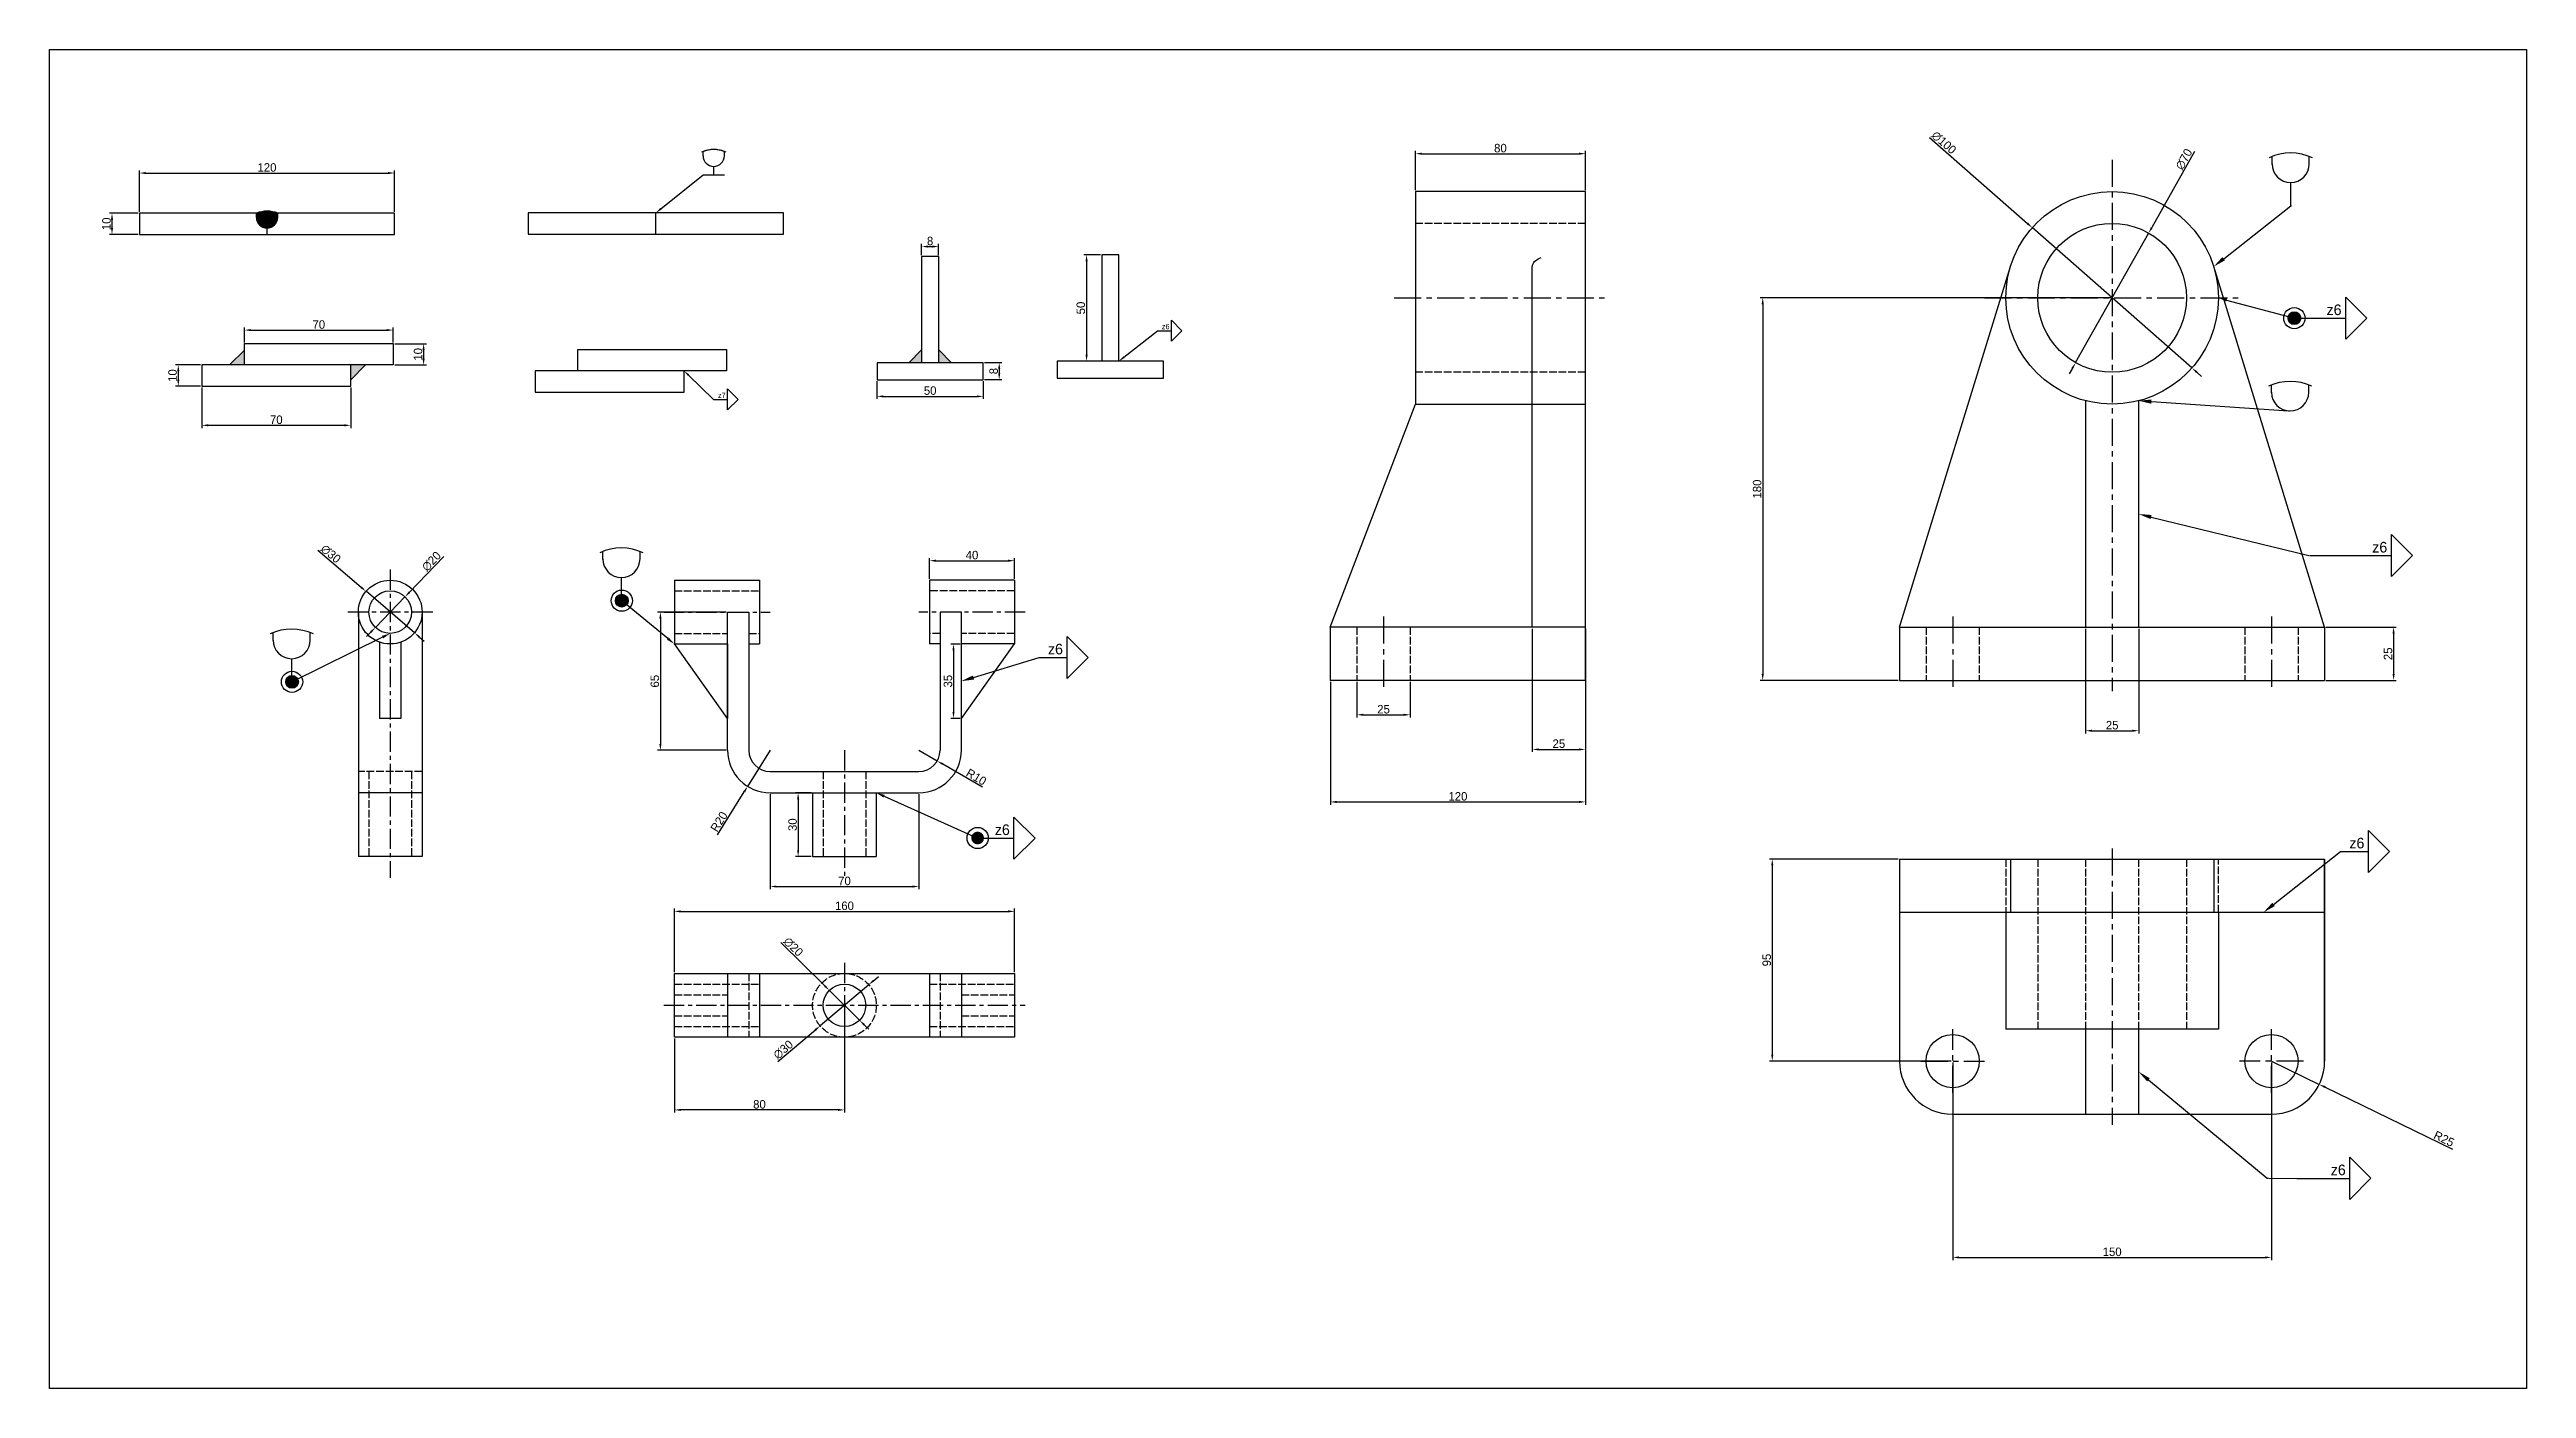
# Model space of a CAD drawing. Header units: millimetres. Extents: x 632 to 3908, y 549 to 1179.
# Drawn here: x 1619 to 2784, y 549 to 1179 of the extents above; entities that cross this region are included whole.
import ezdxf
from ezdxf import colors
from ezdxf.entities.mleader import LeaderData, LeaderLine
from ezdxf.math import Vec2, Vec3

# ---------------------------------------------------------------- set-up
doc = ezdxf.new("R2010")
doc.units = ezdxf.units.MM
doc.linetypes.add('ACAD_ISO02W100', pattern=[15, 12, -3])
doc.linetypes.add('CENTER', pattern=[50.8, 31.75, -6.35, 6.35, -6.35])
doc.dimstyles.new('ISO-25', dxfattribs={"dimtxt": 4, "dimasz": 3, "dimexe": 1.25, "dimexo": 0.625, "dimtad": 1, "dimtxsty": 'Standard', "dimcen": 2.5, "dimclrd": 3, "dimclre": 3, "dimclrt": 3, "dimadec": 0, "dimazin": 0, "dimtfac": 1, "dimtmove": 0, "dimatfit": 3, "dimfxl": 1, "dimarcsym": 0})

msp = doc.modelspace()

# ---------------------------------------------------------------- texts
at = {"attachment_point": 1}
for s, insert, char_height in [('z6', (2142.28, 1050.013), 2.5), ('z6', (2690.257, 1059.162), 5), ('z7', (1933.491, 1017.684), 2.5), ('z6', (2711.749, 947.446), 5), ('z6', (2088.721, 899.51), 5), ('z6', (2063.735, 814.522), 5), ('z6', (2700.999, 808.245), 5), ('z6', (2692.24, 654.466), 5)]:
    msp.add_mtext_dynamic_manual_height_columns(s, width=4.08458, gutter_width=12.5, heights=[0], dxfattribs=dict(at, insert=insert, char_height=char_height))

# ---------------------------------------------------------------- blocks, each defined once
blk = doc.blocks.new('*D63')
at = {"color": 3, "lineweight": -2, "transparency": 16777216}
for p, q in [((1745.3, 943.5), (1765.6, 926.1)), ((1790.7, 904.7), (1767.9, 924.2)), ((1793, 902.7), (1795.3, 900.8))]:
    blk.add_line(p, q, dxfattribs=at)
at = {"color": 3, "transparency": 16777216}
for points in [[(1765.9, 926.5), (1765.3, 925.7), (1767.9, 924.2)], [(1793.3, 903.1), (1792.7, 902.3), (1790.7, 904.7)]]:
    blk.add_solid(points, dxfattribs=at)
at = {"layer": 'Defpoints', "color": 0, "transparency": 16777216}
for p in [(1767.9, 924.2), (1790.7, 904.7)]:
    blk.add_point(p, dxfattribs=at)
at = {"color": 3, "transparency": 16777216, "insert": (1751.3, 941.8), "char_height": 4, "attachment_point": 5, "rotation": 319.4557}
blk.add_mtext('∅30', dxfattribs=at)
blk = doc.blocks.new('*D64')
at = {"color": 3, "lineweight": -2, "transparency": 16777216}
for p, q in [((1804.5, 940.5), (1788.3, 923.8)), ((1772.3, 907.2), (1786.2, 921.6)), ((1770.3, 905.1), (1768.2, 902.9))]:
    blk.add_line(p, q, dxfattribs=at)
at = {"color": 3, "transparency": 16777216}
for points in [[(1788, 924.1), (1788.7, 923.4), (1786.2, 921.6)], [(1769.9, 905.4), (1770.6, 904.7), (1772.3, 907.2)]]:
    blk.add_solid(points, dxfattribs=at)
at = {"layer": 'Defpoints', "color": 0, "transparency": 16777216}
for p in [(1786.2, 921.6), (1772.3, 907.2)]:
    blk.add_point(p, dxfattribs=at)
at = {"color": 3, "transparency": 16777216, "insert": (1798.7, 938.3), "char_height": 4, "attachment_point": 5, "rotation": 45.9638}
blk.add_mtext('∅20', dxfattribs=at)
blk = doc.blocks.new('*D66')
at = {"color": 3, "lineweight": -2, "transparency": 16777216}
for p, q in [((2033, 930), (2033, 939.8)), ((2036, 938.6), (2070, 938.6)), ((2073, 930), (2073, 939.8))]:
    blk.add_line(p, q, dxfattribs=at)
at = {"color": 3, "transparency": 16777216}
for points in [[(2036, 939.1), (2036, 938.1), (2033, 938.6)], [(2070, 939.1), (2070, 938.1), (2073, 938.6)]]:
    blk.add_solid(points, dxfattribs=at)
at = {"layer": 'Defpoints', "color": 0, "transparency": 16777216}
for p in [(2073, 938.6), (2033, 929.4), (2073, 929.4)]:
    blk.add_point(p, dxfattribs=at)
at = {"color": 3, "transparency": 16777216, "insert": (2053, 941.2), "char_height": 4, "attachment_point": 5}
blk.add_mtext('40', dxfattribs=at)
blk = doc.blocks.new('*D69')
at = {"color": 3, "lineweight": -2, "transparency": 16777216}
for p, q in [((2047.4, 899.4), (2043, 899.4)), ((2044.3, 896.4), (2044.3, 867.4)), ((2047.4, 864.4), (2043, 864.4))]:
    blk.add_line(p, q, dxfattribs=at)
at = {"color": 3, "transparency": 16777216}
for points in [[(2043.8, 896.4), (2044.8, 896.4), (2044.3, 899.4)], [(2043.8, 867.4), (2044.8, 867.4), (2044.3, 864.4)]]:
    blk.add_solid(points, dxfattribs=at)
at = {"layer": 'Defpoints', "color": 0, "transparency": 16777216}
for p in [(2048, 899.4), (2044.3, 864.4), (2048, 864.4)]:
    blk.add_point(p, dxfattribs=at)
at = {"color": 3, "transparency": 16777216, "insert": (2041.7, 881.9), "char_height": 4, "attachment_point": 5, "rotation": 90}
blk.add_mtext('35', dxfattribs=at)
blk = doc.blocks.new('*D72')
at = {"color": 3, "lineweight": -2, "transparency": 16777216}
for p, q in [((1963.1, 759), (1983.7, 738.6)), ((2000.1, 722.4), (1985.9, 736.4)), ((2002.2, 720.3), (2004.4, 718.2))]:
    blk.add_line(p, q, dxfattribs=at)
at = {"color": 3, "transparency": 16777216}
for points in [[(1984.1, 738.9), (1983.4, 738.2), (1985.9, 736.4)], [(2002.6, 720.6), (2001.9, 719.9), (2000.1, 722.4)]]:
    blk.add_solid(points, dxfattribs=at)
at = {"layer": 'Defpoints', "color": 0, "transparency": 16777216}
for p in [(1985.9, 736.4), (2000.1, 722.4)]:
    blk.add_point(p, dxfattribs=at)
at = {"color": 3, "transparency": 16777216, "insert": (1968.9, 756.9), "char_height": 4, "attachment_point": 5, "rotation": 315.3283}
blk.add_mtext('∅20', dxfattribs=at)
blk = doc.blocks.new('*D75')
at = {"color": 3, "lineweight": -2, "transparency": 16777216}
for p, q in [((2261.6, 1112.9), (2261.6, 1131.4)), ((2341.6, 1112.9), (2341.6, 1131.4)), ((2264.6, 1130.1), (2338.6, 1130.1))]:
    blk.add_line(p, q, dxfattribs=at)
at = {"color": 3, "transparency": 16777216}
for points in [[(2264.6, 1130.6), (2264.6, 1129.6), (2261.6, 1130.1)], [(2338.6, 1130.6), (2338.6, 1129.6), (2341.6, 1130.1)]]:
    blk.add_solid(points, dxfattribs=at)
at = {"layer": 'Defpoints', "color": 0, "transparency": 16777216}
for p in [(2341.6, 1130.1), (2261.6, 1112.3), (2341.6, 1112.3)]:
    blk.add_point(p, dxfattribs=at)
at = {"color": 3, "transparency": 16777216, "insert": (2301.6, 1132.7), "char_height": 4, "attachment_point": 5}
blk.add_mtext('80', dxfattribs=at)
blk = doc.blocks.new('*D77')
at = {"color": 3, "lineweight": -2, "transparency": 16777216}
for p, q in [((2503.4, 1137.7), (2549.5, 1097.2)), ((2626.9, 1029.3), (2551.8, 1095.3)), ((2629.2, 1027.3), (2631.5, 1025.3))]:
    blk.add_line(p, q, dxfattribs=at)
at = {"color": 3, "transparency": 16777216}
for points in [[(2549.9, 1097.6), (2549.2, 1096.9), (2551.8, 1095.3)], [(2629.5, 1027.7), (2628.9, 1026.9), (2626.9, 1029.3)]]:
    blk.add_solid(points, dxfattribs=at)
at = {"layer": 'Defpoints', "color": 0, "transparency": 16777216}
for p in [(2551.8, 1095.3), (2626.9, 1029.3)]:
    blk.add_point(p, dxfattribs=at)
at = {"color": 3, "transparency": 16777216, "insert": (2510.2, 1135.3), "char_height": 4, "attachment_point": 5, "rotation": 318.7234}
blk.add_mtext('∅100', dxfattribs=at)
blk = doc.blocks.new('*D78')
at = {"color": 3, "lineweight": -2, "transparency": 16777216}
for p, q in [((2628.2, 1131.1), (2608, 1095.4)), ((2572.2, 1031.8), (2606.6, 1092.8)), ((2570.7, 1029.2), (2569.2, 1026.6))]:
    blk.add_line(p, q, dxfattribs=at)
at = {"color": 3, "transparency": 16777216}
for points in [[(2607.6, 1095.6), (2608.5, 1095.1), (2606.6, 1092.8)], [(2570.3, 1029.4), (2571.1, 1028.9), (2572.2, 1031.8)]]:
    blk.add_solid(points, dxfattribs=at)
at = {"layer": 'Defpoints', "color": 0, "transparency": 16777216}
for p in [(2606.6, 1092.8), (2572.2, 1031.8)]:
    blk.add_point(p, dxfattribs=at)
at = {"color": 3, "transparency": 16777216, "insert": (2623.2, 1127.5), "char_height": 4, "attachment_point": 5, "rotation": 60.5605}
blk.add_mtext('∅70', dxfattribs=at)
blk = doc.blocks.new('*D82')
at = {"color": 3, "lineweight": -2, "transparency": 16777216}
for p, q in [((2576.9, 906.6), (2576.9, 857.3)), ((2601.9, 906.6), (2601.9, 857.3)), ((2579.9, 858.6), (2598.9, 858.6))]:
    blk.add_line(p, q, dxfattribs=at)
at = {"color": 3, "transparency": 16777216}
for points in [[(2579.9, 859.1), (2579.9, 858.1), (2576.9, 858.6)], [(2598.9, 859.1), (2598.9, 858.1), (2601.9, 858.6)]]:
    blk.add_solid(points, dxfattribs=at)
at = {"layer": 'Defpoints', "color": 0, "transparency": 16777216}
for p in [(2576.9, 907.3), (2601.9, 907.3), (2601.9, 858.6)]:
    blk.add_point(p, dxfattribs=at)
at = {"color": 3, "transparency": 16777216, "insert": (2589.4, 861.2), "char_height": 4, "attachment_point": 5}
blk.add_mtext('25', dxfattribs=at)
blk = doc.blocks.new('*D85')
at = {"color": 3, "lineweight": -2, "transparency": 16777216}
for p, q in [((1660.7, 1102.1), (1647.2, 1102.1)), ((1648.4, 1099.1), (1648.4, 1095.1)), ((1660.7, 1092.1), (1647.2, 1092.1))]:
    blk.add_line(p, q, dxfattribs=at)
at = {"color": 3, "transparency": 16777216}
for points in [[(1647.9, 1099.1), (1648.9, 1099.1), (1648.4, 1102.1)], [(1647.9, 1095.1), (1648.9, 1095.1), (1648.4, 1092.1)]]:
    blk.add_solid(points, dxfattribs=at)
at = {"layer": 'Defpoints', "color": 0, "transparency": 16777216}
for p in [(1661.3, 1102.1), (1648.4, 1092.1), (1661.3, 1092.1)]:
    blk.add_point(p, dxfattribs=at)
at = {"color": 3, "transparency": 16777216, "insert": (1645.8, 1097.1), "char_height": 4, "attachment_point": 5, "rotation": 90}
blk.add_mtext('10', dxfattribs=at)
blk = doc.blocks.new('*D87')
at = {"color": 3, "lineweight": -2, "transparency": 16777216}
for p, q in [((1690.1, 1030.7), (1678.3, 1030.7)), ((1679.6, 1027.7), (1679.6, 1023.7)), ((1690.1, 1020.7), (1678.3, 1020.7))]:
    blk.add_line(p, q, dxfattribs=at)
at = {"color": 3, "transparency": 16777216}
for points in [[(1679.1, 1027.7), (1680.1, 1027.7), (1679.6, 1030.7)], [(1679.1, 1023.7), (1680.1, 1023.7), (1679.6, 1020.7)]]:
    blk.add_solid(points, dxfattribs=at)
at = {"layer": 'Defpoints', "color": 0, "transparency": 16777216}
for p in [(1690.7, 1030.7), (1679.6, 1020.7), (1690.7, 1020.7)]:
    blk.add_point(p, dxfattribs=at)
at = {"color": 3, "transparency": 16777216, "insert": (1676.9, 1025.7), "char_height": 4, "attachment_point": 5, "rotation": 90}
blk.add_mtext('10', dxfattribs=at)
blk = doc.blocks.new('*D88')
at = {"color": 3, "lineweight": -2, "transparency": 16777216}
for p, q in [((1710.7, 1041.3), (1710.7, 1048.4)), ((1713.7, 1047.1), (1777.7, 1047.1)), ((1780.7, 1041.3), (1780.7, 1048.4))]:
    blk.add_line(p, q, dxfattribs=at)
at = {"color": 3, "transparency": 16777216}
for points in [[(1713.7, 1047.6), (1713.7, 1046.6), (1710.7, 1047.1)], [(1777.7, 1047.6), (1777.7, 1046.6), (1780.7, 1047.1)]]:
    blk.add_solid(points, dxfattribs=at)
at = {"layer": 'Defpoints', "color": 0, "transparency": 16777216}
for p in [(1710.7, 1040.7), (1780.7, 1047.1), (1780.7, 1040.7)]:
    blk.add_point(p, dxfattribs=at)
at = {"color": 3, "transparency": 16777216, "insert": (1745.7, 1049.7), "char_height": 4, "attachment_point": 5}
blk.add_mtext('70', dxfattribs=at)
blk = doc.blocks.new('*D89')
at = {"color": 3, "lineweight": -2, "transparency": 16777216}
for p, q in [((1781.4, 1040.7), (1796.3, 1040.7)), ((1795, 1037.7), (1795, 1033.7)), ((1781.4, 1030.7), (1796.3, 1030.7))]:
    blk.add_line(p, q, dxfattribs=at)
at = {"color": 3, "transparency": 16777216}
for points in [[(1794.5, 1037.7), (1795.5, 1037.7), (1795, 1040.7)], [(1794.5, 1033.7), (1795.5, 1033.7), (1795, 1030.7)]]:
    blk.add_solid(points, dxfattribs=at)
at = {"layer": 'Defpoints', "color": 0, "transparency": 16777216}
for p in [(1780.7, 1040.7), (1780.7, 1030.7), (1795, 1030.7)]:
    blk.add_point(p, dxfattribs=at)
at = {"color": 3, "transparency": 16777216, "insert": (1792.4, 1035.7), "char_height": 4, "attachment_point": 5, "rotation": 90}
blk.add_mtext('10', dxfattribs=at)
blk = doc.blocks.new('*D91')
at = {"color": 3, "lineweight": -2, "transparency": 16777216}
for p, q in [((2008.3, 1023.1), (2008.3, 1014.7)), ((2011.3, 1015.9), (2055.3, 1015.9)), ((2058.3, 1023.1), (2058.3, 1014.7))]:
    blk.add_line(p, q, dxfattribs=at)
at = {"color": 3, "transparency": 16777216}
for points in [[(2011.3, 1016.4), (2011.3, 1015.4), (2008.3, 1015.9)], [(2055.3, 1016.4), (2055.3, 1015.4), (2058.3, 1015.9)]]:
    blk.add_solid(points, dxfattribs=at)
at = {"layer": 'Defpoints', "color": 0, "transparency": 16777216}
for p in [(2008.3, 1023.8), (2058.3, 1023.8), (2058.3, 1015.9)]:
    blk.add_point(p, dxfattribs=at)
at = {"color": 3, "transparency": 16777216, "insert": (2033.3, 1018.6), "char_height": 4, "attachment_point": 5}
blk.add_mtext('50', dxfattribs=at)
blk = doc.blocks.new('*D92')
at = {"color": 3, "lineweight": -2, "transparency": 16777216}
for p, q in [((2029.3, 1082.4), (2029.3, 1087.7)), ((2032.3, 1086.4), (2034.3, 1086.4)), ((2037.3, 1082.4), (2037.3, 1087.7))]:
    blk.add_line(p, q, dxfattribs=at)
at = {"color": 3, "transparency": 16777216}
for points in [[(2032.3, 1086.9), (2032.3, 1085.9), (2029.3, 1086.4)], [(2034.3, 1086.9), (2034.3, 1085.9), (2037.3, 1086.4)]]:
    blk.add_solid(points, dxfattribs=at)
at = {"layer": 'Defpoints', "color": 0, "transparency": 16777216}
for p in [(2037.3, 1086.4), (2029.3, 1081.8), (2037.3, 1081.8)]:
    blk.add_point(p, dxfattribs=at)
at = {"color": 3, "transparency": 16777216, "insert": (2033.3, 1089), "char_height": 4, "attachment_point": 5}
blk.add_mtext('8', dxfattribs=at)
blk = doc.blocks.new('*D93')
at = {"color": 3, "lineweight": -2, "transparency": 16777216}
for p, q in [((2113.5, 1082.5), (2105.6, 1082.5)), ((2106.9, 1079.5), (2106.9, 1035.5)), ((2113.5, 1032.5), (2105.6, 1032.5))]:
    blk.add_line(p, q, dxfattribs=at)
at = {"color": 3, "transparency": 16777216}
for points in [[(2106.4, 1079.5), (2107.4, 1079.5), (2106.9, 1082.5)], [(2106.4, 1035.5), (2107.4, 1035.5), (2106.9, 1032.5)]]:
    blk.add_solid(points, dxfattribs=at)
at = {"layer": 'Defpoints', "color": 0, "transparency": 16777216}
for p in [(2114.1, 1082.5), (2106.9, 1032.5), (2114.1, 1032.5)]:
    blk.add_point(p, dxfattribs=at)
at = {"color": 3, "transparency": 16777216, "insert": (2104.2, 1057.5), "char_height": 4, "attachment_point": 5, "rotation": 90}
blk.add_mtext('50', dxfattribs=at)
blk = doc.blocks.new('*D95')
at = {"color": 3, "lineweight": -2, "transparency": 16777216}
for p, q in [((2234.1, 881.6), (2234.1, 864.8)), ((2259.1, 881.6), (2259.1, 864.8)), ((2237.1, 866.1), (2256.1, 866.1))]:
    blk.add_line(p, q, dxfattribs=at)
at = {"color": 3, "transparency": 16777216}
for points in [[(2237.1, 866.6), (2237.1, 865.6), (2234.1, 866.1)], [(2256.1, 866.6), (2256.1, 865.6), (2259.1, 866.1)]]:
    blk.add_solid(points, dxfattribs=at)
at = {"layer": 'Defpoints', "color": 0, "transparency": 16777216}
for p in [(2234.1, 882.3), (2259.1, 882.3), (2259.1, 866.1)]:
    blk.add_point(p, dxfattribs=at)
at = {"color": 3, "transparency": 16777216, "insert": (2246.6, 868.7), "char_height": 4, "attachment_point": 5}
blk.add_mtext('25', dxfattribs=at)
blk = doc.blocks.new('*D129')
at = {"color": 3, "lineweight": -2, "transparency": 16777216}
for p, q in [((1913, 745), (1913, 774.9)), ((1916, 773.6), (2070, 773.6)), ((2073, 745), (2073, 774.9))]:
    blk.add_line(p, q, dxfattribs=at)
at = {"color": 3, "transparency": 16777216}
for points in [[(1916, 774.1), (1916, 773.1), (1913, 773.6)], [(2070, 774.1), (2070, 773.1), (2073, 773.6)]]:
    blk.add_solid(points, dxfattribs=at)
at = {"layer": 'Defpoints', "color": 0, "transparency": 16777216}
for p in [(2073, 773.6), (1913, 744.4), (2073, 744.4)]:
    blk.add_point(p, dxfattribs=at)
at = {"color": 3, "transparency": 16777216, "insert": (1993, 776.2), "char_height": 4, "attachment_point": 5}
blk.add_mtext('160', dxfattribs=at)
blk = doc.blocks.new('*D130')
at = {"color": 3, "lineweight": -2, "transparency": 16777216}
for p, q in [((1993, 728.8), (1993, 679)), ((1913, 713.8), (1913, 679)), ((1990, 680.2), (1916, 680.2))]:
    blk.add_line(p, q, dxfattribs=at)
at = {"color": 3, "transparency": 16777216}
for points in [[(1916, 680.7), (1916, 679.7), (1913, 680.2)], [(1990, 680.7), (1990, 679.7), (1993, 680.2)]]:
    blk.add_solid(points, dxfattribs=at)
at = {"layer": 'Defpoints', "color": 0, "transparency": 16777216}
for p in [(1993, 729.4), (1913, 714.4), (1913, 680.2)]:
    blk.add_point(p, dxfattribs=at)
at = {"color": 3, "transparency": 16777216, "insert": (1953, 682.8), "char_height": 4, "attachment_point": 5}
blk.add_mtext('80', dxfattribs=at)
blk = doc.blocks.new('*D131')
at = {"color": 3, "lineweight": -2, "transparency": 16777216}
for p, q in [((2004.4, 739.1), (1981.5, 719.7)), ((2006.7, 741), (2009, 743)), ((1961.6, 702.9), (1979.3, 717.8))]:
    blk.add_line(p, q, dxfattribs=at)
at = {"color": 3, "transparency": 16777216}
for points in [[(2006.4, 741.4), (2007.1, 740.7), (2004.4, 739.1)], [(1978.9, 718.2), (1979.6, 717.4), (1981.5, 719.7)]]:
    blk.add_solid(points, dxfattribs=at)
at = {"layer": 'Defpoints', "color": 0, "transparency": 16777216}
for p in [(2004.4, 739.1), (1981.5, 719.7)]:
    blk.add_point(p, dxfattribs=at)
at = {"color": 3, "transparency": 16777216, "insert": (1964.2, 708.5), "char_height": 4, "attachment_point": 5, "rotation": 40.241}
blk.add_mtext('∅30', dxfattribs=at)
blk = doc.blocks.new('*D132')
at = {"color": 3, "lineweight": -2, "transparency": 16777216}
for p, q in [((2028, 849.4), (2036.6, 844.4)), ((2058, 832), (2039.2, 842.9))]:
    blk.add_line(p, q, dxfattribs=at)
at = {"color": 3, "transparency": 16777216}
blk.add_solid([(2039.5, 843.3), (2039, 842.5), (2036.6, 844.4)], dxfattribs=at)
at = {"layer": 'Defpoints', "color": 0, "transparency": 16777216}
for p in [(2028, 849.4), (2036.6, 844.4)]:
    blk.add_point(p, dxfattribs=at)
at = {"color": 3, "transparency": 16777216, "insert": (2055, 836.8), "char_height": 4, "attachment_point": 5, "rotation": 329.8809}
blk.add_mtext('R10', dxfattribs=at)
blk = doc.blocks.new('*D133')
at = {"color": 3, "lineweight": -2, "transparency": 16777216}
for p, q in [((1958, 849.4), (1947.4, 832.4)), ((1933.2, 809.6), (1945.8, 829.9))]:
    blk.add_line(p, q, dxfattribs=at)
at = {"color": 3, "transparency": 16777216}
blk.add_solid([(1945.4, 830.1), (1946.3, 829.6), (1947.4, 832.4)], dxfattribs=at)
at = {"layer": 'Defpoints', "color": 0, "transparency": 16777216}
for p in [(1958, 849.4), (1947.4, 832.4)]:
    blk.add_point(p, dxfattribs=at)
at = {"color": 3, "transparency": 16777216, "insert": (1934, 815.8), "char_height": 4, "attachment_point": 5, "rotation": 58.1057}
blk.add_mtext('R20', dxfattribs=at)
blk = doc.blocks.new('*D134')
at = {"color": 3, "lineweight": -2, "transparency": 16777216}
for p, q in [((1937.4, 914.4), (1905.1, 914.4)), ((1906.4, 911.4), (1906.4, 852.4)), ((1937.4, 849.4), (1905.1, 849.4))]:
    blk.add_line(p, q, dxfattribs=at)
at = {"color": 3, "transparency": 16777216}
for points in [[(1905.9, 911.4), (1906.9, 911.4), (1906.4, 914.4)], [(1905.9, 852.4), (1906.9, 852.4), (1906.4, 849.4)]]:
    blk.add_solid(points, dxfattribs=at)
at = {"layer": 'Defpoints', "color": 0, "transparency": 16777216}
for p in [(1938, 914.4), (1906.4, 849.4), (1938, 849.4)]:
    blk.add_point(p, dxfattribs=at)
at = {"color": 3, "transparency": 16777216, "insert": (1903.8, 881.9), "char_height": 4, "attachment_point": 5, "rotation": 90}
blk.add_mtext('65', dxfattribs=at)
blk = doc.blocks.new('*D135')
at = {"color": 3, "lineweight": -2, "transparency": 16777216}
for p, q in [((1958, 828.8), (1958, 784)), ((2028, 828.8), (2028, 784)), ((1961, 785.3), (2025, 785.3))]:
    blk.add_line(p, q, dxfattribs=at)
at = {"color": 3, "transparency": 16777216}
for points in [[(1961, 785.8), (1961, 784.8), (1958, 785.3)], [(2025, 785.8), (2025, 784.8), (2028, 785.3)]]:
    blk.add_solid(points, dxfattribs=at)
at = {"layer": 'Defpoints', "color": 0, "transparency": 16777216}
for p in [(1958, 829.4), (2028, 829.4), (2028, 785.3)]:
    blk.add_point(p, dxfattribs=at)
at = {"color": 3, "transparency": 16777216, "insert": (1993, 787.9), "char_height": 4, "attachment_point": 5}
blk.add_mtext('70', dxfattribs=at)
blk = doc.blocks.new('*D136')
at = {"color": 3, "lineweight": -2, "transparency": 16777216}
for p, q in [((1977.4, 829.4), (1970, 829.4)), ((1971.2, 826.4), (1971.2, 802.4)), ((1977.4, 799.4), (1970, 799.4))]:
    blk.add_line(p, q, dxfattribs=at)
at = {"color": 3, "transparency": 16777216}
for points in [[(1970.7, 826.4), (1971.7, 826.4), (1971.2, 829.4)], [(1970.7, 802.4), (1971.7, 802.4), (1971.2, 799.4)]]:
    blk.add_solid(points, dxfattribs=at)
at = {"layer": 'Defpoints', "color": 0, "transparency": 16777216}
for p in [(1978, 829.4), (1971.2, 799.4), (1978, 799.4)]:
    blk.add_point(p, dxfattribs=at)
at = {"color": 3, "transparency": 16777216, "insert": (1968.6, 814.4), "char_height": 4, "attachment_point": 5, "rotation": 90}
blk.add_mtext('30', dxfattribs=at)
blk = doc.blocks.new('*D137')
at = {"color": 3, "lineweight": -2, "transparency": 16777216}
for p, q in [((1690.7, 1020.1), (1690.7, 1001)), ((1760.7, 1020.1), (1760.7, 1001)), ((1693.7, 1002.3), (1757.7, 1002.3))]:
    blk.add_line(p, q, dxfattribs=at)
at = {"color": 3, "transparency": 16777216}
for points in [[(1693.7, 1002.8), (1693.7, 1001.8), (1690.7, 1002.3)], [(1757.7, 1002.8), (1757.7, 1001.8), (1760.7, 1002.3)]]:
    blk.add_solid(points, dxfattribs=at)
at = {"layer": 'Defpoints', "color": 0, "transparency": 16777216}
for p in [(1690.7, 1020.7), (1760.7, 1020.7), (1760.7, 1002.3)]:
    blk.add_point(p, dxfattribs=at)
at = {"color": 3, "transparency": 16777216, "insert": (1725.7, 1004.9), "char_height": 4, "attachment_point": 5}
blk.add_mtext('70', dxfattribs=at)
blk = doc.blocks.new('*D138')
at = {"color": 3, "lineweight": -2, "transparency": 16777216}
for p, q in [((1661.3, 1102.7), (1661.3, 1122.2)), ((1664.3, 1121), (1778.3, 1121)), ((1781.3, 1102.7), (1781.3, 1122.2))]:
    blk.add_line(p, q, dxfattribs=at)
at = {"color": 3, "transparency": 16777216}
for points in [[(1664.3, 1121.5), (1664.3, 1120.5), (1661.3, 1121)], [(1778.3, 1121.5), (1778.3, 1120.5), (1781.3, 1121)]]:
    blk.add_solid(points, dxfattribs=at)
at = {"layer": 'Defpoints', "color": 0, "transparency": 16777216}
for p in [(1781.3, 1121), (1661.3, 1102.1), (1781.3, 1102.1)]:
    blk.add_point(p, dxfattribs=at)
at = {"color": 3, "transparency": 16777216, "insert": (1721.3, 1123.6), "char_height": 4, "attachment_point": 5}
blk.add_mtext('120', dxfattribs=at)
blk = doc.blocks.new('*D139')
at = {"color": 3, "lineweight": -2, "transparency": 16777216}
for p, q in [((2058.9, 1031.8), (2067, 1031.8)), ((2065.8, 1028.8), (2065.8, 1026.8)), ((2058.9, 1023.8), (2067, 1023.8))]:
    blk.add_line(p, q, dxfattribs=at)
at = {"color": 3, "transparency": 16777216}
for points in [[(2065.3, 1028.8), (2066.3, 1028.8), (2065.8, 1031.8)], [(2065.3, 1026.8), (2066.3, 1026.8), (2065.8, 1023.8)]]:
    blk.add_solid(points, dxfattribs=at)
at = {"layer": 'Defpoints', "color": 0, "transparency": 16777216}
for p in [(2058.3, 1031.8), (2058.3, 1023.8), (2065.8, 1023.8)]:
    blk.add_point(p, dxfattribs=at)
at = {"color": 3, "transparency": 16777216, "insert": (2063.2, 1027.8), "char_height": 4, "attachment_point": 5, "rotation": 90}
blk.add_mtext('8', dxfattribs=at)
blk = doc.blocks.new('*D140')
at = {"color": 3, "lineweight": -2, "transparency": 16777216}
for p, q in [((2221.6, 881.6), (2221.6, 823.8)), ((2341.6, 881.6), (2341.6, 823.8)), ((2224.6, 825.1), (2338.6, 825.1))]:
    blk.add_line(p, q, dxfattribs=at)
at = {"color": 3, "transparency": 16777216}
for points in [[(2224.6, 825.6), (2224.6, 824.6), (2221.6, 825.1)], [(2338.6, 825.6), (2338.6, 824.6), (2341.6, 825.1)]]:
    blk.add_solid(points, dxfattribs=at)
at = {"layer": 'Defpoints', "color": 0, "transparency": 16777216}
for p in [(2221.6, 882.3), (2341.6, 882.3), (2341.6, 825.1)]:
    blk.add_point(p, dxfattribs=at)
at = {"color": 3, "transparency": 16777216, "insert": (2281.6, 827.7), "char_height": 4, "attachment_point": 5}
blk.add_mtext('120', dxfattribs=at)
blk = doc.blocks.new('*D141')
at = {"color": 3, "lineweight": -2, "transparency": 16777216}
for p, q in [((2316.6, 906.6), (2316.6, 848.6)), ((2341.6, 906.6), (2341.6, 848.6)), ((2319.6, 849.8), (2338.6, 849.8))]:
    blk.add_line(p, q, dxfattribs=at)
at = {"color": 3, "transparency": 16777216}
for points in [[(2319.6, 850.3), (2319.6, 849.3), (2316.6, 849.8)], [(2338.6, 850.3), (2338.6, 849.3), (2341.6, 849.8)]]:
    blk.add_solid(points, dxfattribs=at)
at = {"layer": 'Defpoints', "color": 0, "transparency": 16777216}
for p in [(2316.6, 907.3), (2341.6, 907.3), (2341.6, 849.8)]:
    blk.add_point(p, dxfattribs=at)
at = {"color": 3, "transparency": 16777216, "insert": (2329.1, 852.5), "char_height": 4, "attachment_point": 5}
blk.add_mtext('25', dxfattribs=at)
blk = doc.blocks.new('*D142')
at = {"color": 3, "lineweight": -2, "transparency": 16777216}
for p, q in [((2588.7, 1062.3), (2423.8, 1062.3)), ((2425, 1059.3), (2425, 885.3)), ((2488.7, 882.3), (2423.8, 882.3))]:
    blk.add_line(p, q, dxfattribs=at)
at = {"color": 3, "transparency": 16777216}
for points in [[(2424.5, 1059.3), (2425.5, 1059.3), (2425, 1062.3)], [(2424.5, 885.3), (2425.5, 885.3), (2425, 882.3)]]:
    blk.add_solid(points, dxfattribs=at)
at = {"layer": 'Defpoints', "color": 0, "transparency": 16777216}
for p in [(2589.4, 1062.3), (2425, 882.3), (2489.4, 882.3)]:
    blk.add_point(p, dxfattribs=at)
at = {"color": 3, "transparency": 16777216, "insert": (2422.4, 972.3), "char_height": 4, "attachment_point": 5, "rotation": 90}
blk.add_mtext('180', dxfattribs=at)
blk = doc.blocks.new('*D143')
at = {"color": 3, "lineweight": -2, "transparency": 16777216}
for p, q in [((2690, 907.3), (2723, 907.3)), ((2721.8, 904.3), (2721.8, 885.3)), ((2690, 882.3), (2723, 882.3))]:
    blk.add_line(p, q, dxfattribs=at)
at = {"color": 3, "transparency": 16777216}
for points in [[(2721.3, 904.3), (2722.3, 904.3), (2721.8, 907.3)], [(2721.3, 885.3), (2722.3, 885.3), (2721.8, 882.3)]]:
    blk.add_solid(points, dxfattribs=at)
at = {"layer": 'Defpoints', "color": 0, "transparency": 16777216}
for p in [(2689.4, 907.3), (2689.4, 882.3), (2721.8, 882.3)]:
    blk.add_point(p, dxfattribs=at)
at = {"color": 3, "transparency": 16777216, "insert": (2719.2, 894.8), "char_height": 4, "attachment_point": 5, "rotation": 90}
blk.add_mtext('25', dxfattribs=at)
blk = doc.blocks.new('*D145')
at = {"color": 3, "lineweight": -2, "transparency": 16777216}
for p, q in [((2514.4, 702.5), (2514.4, 609.5)), ((2664.4, 702.5), (2664.4, 609.5)), ((2517.4, 610.8), (2661.4, 610.8))]:
    blk.add_line(p, q, dxfattribs=at)
at = {"color": 3, "transparency": 16777216}
for points in [[(2517.4, 611.3), (2517.4, 610.3), (2514.4, 610.8)], [(2661.4, 611.3), (2661.4, 610.3), (2664.4, 610.8)]]:
    blk.add_solid(points, dxfattribs=at)
at = {"layer": 'Defpoints', "color": 0, "transparency": 16777216}
for p in [(2514.4, 703.2), (2664.4, 703.2), (2664.4, 610.8)]:
    blk.add_point(p, dxfattribs=at)
at = {"color": 3, "transparency": 16777216, "insert": (2589.4, 613.4), "char_height": 4, "attachment_point": 5}
blk.add_mtext('150', dxfattribs=at)
blk = doc.blocks.new('*D146')
at = {"color": 3, "lineweight": -2, "transparency": 16777216}
for p, q in [((2664.4, 703.2), (2686.8, 692.2)), ((2749.7, 661.6), (2689.5, 690.9))]:
    blk.add_line(p, q, dxfattribs=at)
at = {"color": 3, "transparency": 16777216}
blk.add_solid([(2689.8, 691.4), (2689.3, 690.5), (2686.8, 692.2)], dxfattribs=at)
at = {"layer": 'Defpoints', "color": 0, "transparency": 16777216}
for p in [(2664.4, 703.2), (2686.8, 692.2)]:
    blk.add_point(p, dxfattribs=at)
at = {"color": 3, "transparency": 16777216, "insert": (2745.5, 666.6), "char_height": 4, "attachment_point": 5, "rotation": 334.0689}
blk.add_mtext('R25', dxfattribs=at)
blk = doc.blocks.new('*D147')
at = {"color": 3, "lineweight": -2, "transparency": 16777216}
for p, q in [((2488.7, 798.2), (2428.2, 798.2)), ((2429.5, 795.2), (2429.5, 706.2)), ((2513.7, 703.2), (2428.2, 703.2))]:
    blk.add_line(p, q, dxfattribs=at)
at = {"color": 3, "transparency": 16777216}
for points in [[(2429, 795.2), (2430, 795.2), (2429.5, 798.2)], [(2429, 706.2), (2430, 706.2), (2429.5, 703.2)]]:
    blk.add_solid(points, dxfattribs=at)
at = {"layer": 'Defpoints', "color": 0, "transparency": 16777216}
for p in [(2489.4, 798.2), (2429.5, 703.2), (2514.4, 703.2)]:
    blk.add_point(p, dxfattribs=at)
at = {"color": 3, "transparency": 16777216, "insert": (2426.9, 750.7), "char_height": 4, "attachment_point": 5, "rotation": 90}
blk.add_mtext('95', dxfattribs=at)

# ---------------------------------------------------------------- dimensions: what is measured, and where the dimension line sits
for p1, p2, picture, middle in [((2626.943, 1029.286), (2551.79, 1095.256), '*D77', (2508.425, 1133.321)), ((2572.164, 1031.79), (2606.569, 1092.752), '*D78', (2625.474, 1126.248)), ((1790.696, 904.661), (1767.899, 924.162), '*D63', (1749.593, 939.821)), ((1772.346, 907.223), (1786.248, 921.601), '*D64', (1800.604, 936.448)), ((2000.102, 722.381), (1985.879, 736.442), '*D72', (1967.07, 755.037))]:
    dim = msp.add_diameter_dim_2p(p1=p1, p2=p2, dimstyle='ISO-25')
    dim.commit()
    dim.dimension.update_dxf_attribs({"geometry": picture, "text_midpoint": middle, "dimtype": 163})
for base, p1, p2, picture, middle in [((2341.58, 1130.108), (2261.58, 1112.271), (2341.58, 1112.271), '*D75', (2301.58, 1132.733)), ((1781.349, 1120.953), (1661.349, 1102.105), (1781.349, 1102.105), '*D138', (1721.349, 1123.578)), ((2037.318, 1086.419), (2029.318, 1081.755), (2037.318, 1081.755), '*D92', (2033.318, 1089.044)), ((1780.728, 1047.106), (1710.728, 1040.717), (1780.728, 1040.717), '*D88', (1745.728, 1049.731)), ((1760.728, 1002.282), (1690.728, 1020.717), (1760.728, 1020.717), '*D137', (1725.728, 1004.907)), ((2058.318, 1015.941), (2008.318, 1023.755), (2058.318, 1023.755), '*D91', (2033.318, 1018.566)), ((2072.99, 938.579), (2032.99, 929.412), (2072.99, 929.412), '*D66', (2052.99, 941.204)), ((2341.58, 849.834), (2316.58, 907.271), (2341.58, 907.271), '*D141', (2329.08, 852.459)), ((2601.867, 858.576), (2576.867, 907.271), (2601.867, 907.271), '*D82', (2589.367, 861.201)), ((2341.58, 825.096), (2221.58, 882.271), (2341.58, 882.271), '*D140', (2281.58, 827.721)), ((2259.08, 866.099), (2234.08, 882.271), (2259.08, 882.271), '*D95', (2246.58, 868.724)), ((2027.99, 785.3), (1957.99, 829.412), (2027.99, 829.412), '*D135', (1992.99, 787.925)), ((2664.367, 610.755), (2514.367, 703.16), (2664.367, 703.16), '*D145', (2589.367, 613.38))]:
    dim = msp.add_linear_dim(base=base, p1=p1, p2=p2, dimstyle='ISO-25')
    dim.commit()
    dim.dimension.update_dxf_attribs({"geometry": picture, "text_midpoint": middle})
for base, p1, p2, picture, middle in [((1648.401, 1092.105), (1661.349, 1102.105), (1661.349, 1092.105), '*D85', (1645.776, 1097.105)), ((2106.855, 1032.47), (2114.101, 1082.47), (2114.101, 1032.47), '*D93', (2104.23, 1057.47)), ((2425.049, 882.271), (2589.367, 1062.271), (2489.367, 882.271), '*D142', (2422.424, 972.271)), ((1795.024, 1030.717), (1780.728, 1040.717), (1780.728, 1030.717), '*D89', (1792.399, 1035.717)), ((1679.566, 1020.717), (1690.728, 1030.717), (1690.728, 1020.717), '*D87', (1676.941, 1025.717)), ((2065.786, 1023.755), (2058.318, 1031.755), (2058.318, 1023.755), '*D139', (2063.161, 1027.755)), ((1906.387, 849.412), (1937.99, 914.412), (1937.99, 849.412), '*D134', (1903.762, 881.912)), ((2044.297, 864.412), (2047.99, 899.412), (2047.99, 864.412), '*D69', (2041.672, 881.912)), ((2721.788, 882.271), (2689.367, 907.271), (2689.367, 882.271), '*D143', (2719.163, 894.771)), ((1971.213, 799.412), (1977.99, 829.412), (1977.99, 799.412), '*D136', (1968.588, 814.412)), ((2429.477, 703.16), (2489.367, 798.16), (2514.367, 703.16), '*D147', (2426.852, 750.66))]:
    dim = msp.add_linear_dim(base=base, p1=p1, p2=p2, angle=90, dimstyle='ISO-25')
    dim.commit()
    dim.dimension.update_dxf_attribs({"geometry": picture, "text_midpoint": middle})
for center, mpoint, picture, middle in [((1957.99, 849.412), (1947.423, 832.431), '*D133', (1936.2, 814.396)), ((2027.99, 849.412), (2036.64, 844.394), '*D132', (2053.719, 834.486)), ((2664.367, 703.16), (2686.85, 692.227), '*D146', (2744.376, 664.255))]:
    dim = msp.add_radius_dim(center=center, mpoint=mpoint, dimstyle='ISO-25')
    dim.commit()
    dim.dimension.update_dxf_attribs({"geometry": picture, "text_midpoint": middle, "dimtype": 164})
at = {"color": 3}
for base, p1, p2, picture, middle in [((2072.99, 773.605), (1912.99, 744.412), (2072.99, 744.412), '*D129', (1992.99, 776.23)), ((1912.99, 680.204), (1992.99, 729.412), (1912.99, 714.412), '*D130', (1952.99, 682.829))]:
    dim = msp.add_linear_dim(base=base, p1=p1, p2=p2, dimstyle='ISO-25', dxfattribs=at)
    dim.commit()
    dim.dimension.update_dxf_attribs({"geometry": picture, "text_midpoint": middle})
dim = msp.add_diameter_dim_2p(p1=(2004.44, 739.102), p2=(1981.54, 719.722), dimstyle='ISO-25', dxfattribs=at)
dim.commit()
dim.dimension.update_dxf_attribs({"geometry": '*D131', "text_midpoint": (1965.937, 706.517), "dimtype": 163})

# ---------------------------------------------------------------- hatches: boundary and pattern name
h = msp.add_hatch(color=256)
h.dxf.hatch_style = 1
h.paths.add_polyline_path([(1716.349, 1102.105), (1716.349, 1100.105, 0.41421356), (1721.349, 1095.105, 0.41421356), (1726.349, 1100.105), (1726.349, 1102.105, 0.1879033)])
h = msp.add_hatch(color=0)
h.dxf.hatch_style = 1
h.paths.add_polyline_path([(2678.131, 1052.714, -1), (2672.131, 1052.714, -1)])
h = msp.add_hatch(color=256)
h.dxf.hatch_style = 1
h.paths.add_polyline_path([(1710.728, 1030.717), (1710.728, 1037.717), (1703.728, 1030.717)])
h.paths.add_polyline_path([(1767.728, 1030.717), (1760.728, 1030.717), (1760.728, 1023.717)])
h = msp.add_hatch(color=256)
h.dxf.hatch_style = 1
h.paths.add_polyline_path([(2029.318, 1031.755), (2029.318, 1037.755), (2023.318, 1031.755)])
h.paths.add_polyline_path([(2037.318, 1037.755), (2037.318, 1031.755), (2043.318, 1031.755)])
h = msp.add_hatch(color=0)
h.dxf.hatch_style = 1
h.paths.add_polyline_path([(1891.24, 919.782, -1), (1885.24, 919.782, -1)])
h = msp.add_hatch(color=0)
h.dxf.hatch_style = 1
h.paths.add_polyline_path([(1736.109, 881.599, -1), (1730.109, 881.599, -1)])
h = msp.add_hatch(color=0)
h.dxf.hatch_style = 1
h.paths.add_polyline_path([(2058.652, 808.107), (2055.652, 808.119), (2053.188, 809.83, 0.15293934), (2052.652, 808.119, 0.99810225)])
h.paths.add_polyline_path([(2053.188, 809.83), (2055.652, 808.119), (2058.652, 808.107, 0.73616011)])

# ---------------------------------------------------------------- linework, layer by layer
for p, q in [((1926.492, 1129.118), (1926.492, 1131.118)), ((1936.492, 1129.118), (1936.492, 1131.118)), ((1926.492, 1120.118), (1936.492, 1120.118)), ((1931.492, 1120.118), (1931.492, 1124.118)), ((2664.623, 1125.091), (2664.607, 1128.794)), ((2682.138, 1125.306), (2682.138, 1128.806)), ((2341.58, 1112.271), (2261.58, 1112.271)), ((2261.58, 1112.271), (2261.58, 1012.271)), ((2341.58, 882.271), (2341.58, 1112.271)), ((2673.388, 1105.639), (2673.388, 1116.556)), ((1716.349, 1102.105), (1661.349, 1102.105)), ((1661.349, 1102.105), (1661.349, 1092.105)), ((1716.349, 1100.105), (1716.349, 1102.105)), ((1726.349, 1100.105), (1726.349, 1102.105)), ((1781.349, 1102.105), (1726.349, 1102.105)), ((1781.349, 1092.105), (1781.349, 1102.105)), ((1844.264, 1102.262), (1844.264, 1092.262)), ((1964.264, 1102.262), (1844.264, 1102.262)), ((1904.264, 1092.262), (1904.264, 1102.262)), ((1964.264, 1092.262), (1964.264, 1102.262)), ((1661.349, 1092.105), (1721.349, 1092.105)), ((1721.349, 1092.105), (1721.349, 1095.105)), ((1721.349, 1095.105), (1721.349, 1095.105)), ((1721.349, 1095.105), (1721.349, 1095.105)), ((1721.349, 1092.105), (1781.349, 1092.105)), ((1844.264, 1092.262), (1904.264, 1092.262)), ((1904.264, 1095.262), (1904.264, 1095.262)), ((1904.264, 1095.262), (1904.264, 1095.262)), ((1904.264, 1092.262), (1964.264, 1092.262)), ((2037.318, 1081.755), (2029.318, 1081.755)), ((2029.318, 1081.755), (2029.318, 1031.755)), ((2037.318, 1031.755), (2037.318, 1081.755)), ((2122.101, 1082.47), (2114.101, 1082.47)), ((2114.101, 1082.47), (2114.101, 1032.47)), ((2122.101, 1032.47), (2122.101, 1082.47)), ((2316.58, 907.271), (2316.58, 1076.974)), ((2489.367, 907.271), (2541.577, 1076.974)), ((2689.367, 907.271), (2637.156, 1076.974)), ((2699.271, 1052.693), (2699.271, 1062.613)), ((2699.271, 1062.613), (2709.17, 1052.714)), ((2146.787, 1046.778), (2146.787, 1051.738)), ((2146.787, 1051.738), (2151.736, 1046.789)), ((2674.411, 1052.714), (2699.271, 1052.664)), ((2709.17, 1052.714), (2699.271, 1042.814)), ((2699.271, 1042.814), (2699.271, 1052.693)), ((1703.728, 1030.717), (1710.728, 1037.717)), ((1710.728, 1030.717), (1710.728, 1040.717)), ((1710.728, 1040.717), (1780.728, 1040.717)), ((1780.728, 1040.717), (1780.728, 1030.717)), ((1867.524, 1027.939), (1867.524, 1037.939)), ((1867.524, 1037.939), (1937.524, 1037.939)), ((1937.524, 1037.939), (1937.524, 1027.939)), ((2023.318, 1031.755), (2029.318, 1037.755)), ((2043.318, 1031.755), (2037.318, 1037.755)), ((2140.217, 1046.803), (2146.787, 1046.778)), ((2151.736, 1046.789), (2146.787, 1041.839)), ((2146.787, 1041.839), (2146.787, 1046.778)), ((1760.728, 1030.717), (1690.728, 1030.717)), ((1690.728, 1030.717), (1690.728, 1020.717)), ((1760.728, 1020.717), (1760.728, 1030.717)), ((1780.728, 1030.717), (1760.728, 1030.717)), ((1767.728, 1030.717), (1760.728, 1023.717)), ((1917.524, 1027.939), (1847.524, 1027.939)), ((1847.524, 1027.939), (1847.524, 1017.939)), ((1917.524, 1017.939), (1917.524, 1027.939)), ((1937.524, 1027.939), (1917.524, 1027.939)), ((2008.318, 1031.755), (2008.318, 1023.755)), ((2058.318, 1031.755), (2008.318, 1031.755)), ((2058.318, 1023.755), (2058.318, 1031.755)), ((2093.101, 1032.47), (2093.101, 1024.47)), ((2143.101, 1032.47), (2093.101, 1032.47)), ((2143.101, 1024.47), (2143.101, 1032.47)), ((1690.728, 1020.717), (1760.728, 1020.717)), ((1847.524, 1017.939), (1917.524, 1017.939)), ((1931.429, 1014.475), (1937.998, 1014.45)), ((1937.998, 1014.45), (1937.998, 1019.41)), ((1937.998, 1019.41), (1942.947, 1014.46)), ((1942.947, 1014.46), (1937.998, 1009.511)), ((1937.998, 1009.511), (1937.998, 1014.45)), ((2008.318, 1023.755), (2058.318, 1023.755)), ((2093.101, 1024.47), (2143.101, 1024.47)), ((2576.867, 1013.859), (2576.867, 907.271)), ((2601.867, 1013.859), (2601.867, 907.271)), ((2664.362, 1017.614), (2664.346, 1021.317)), ((2681.877, 1017.829), (2681.877, 1021.329)), ((2221.58, 907.271), (2261.58, 1012.271)), ((2261.58, 1012.271), (2341.58, 1012.271)), ((2720.762, 940.978), (2720.762, 950.898)), ((2720.762, 950.898), (2730.662, 940.998)), ((1879.301, 939.225), (1879.285, 942.927)), ((1896.811, 939.145), (1896.823, 942.937)), ((2682.624, 941.027), (2695.762, 940.978)), ((2695.762, 940.978), (2720.762, 940.978)), ((2730.662, 940.998), (2720.762, 931.099)), ((2720.762, 931.099), (2720.762, 940.978)), ((1888.066, 919.772), (1888.066, 930.689)), ((1912.99, 929.412), (1952.99, 929.412)), ((1912.99, 929.412), (1912.99, 899.412)), ((1952.99, 929.412), (1952.99, 899.412)), ((2072.99, 929.412), (2032.99, 929.412)), ((2032.99, 929.412), (2032.99, 899.412)), ((2072.99, 929.412), (2072.99, 899.412)), ((1764.297, 914.412), (1764.297, 799.412)), ((1794.297, 914.412), (1794.297, 799.412)), ((1937.99, 914.412), (1947.99, 914.412)), ((1937.99, 849.412), (1937.99, 914.412)), ((1947.99, 914.412), (1947.99, 849.412)), ((2047.99, 914.412), (2037.99, 914.412)), ((2037.99, 914.412), (2037.99, 849.412)), ((2047.99, 849.412), (2047.99, 914.412)), ((1724.17, 901.042), (1724.154, 904.744)), ((1741.685, 901.256), (1741.685, 904.756)), ((1774.297, 900.27), (1774.297, 864.412)), ((1784.297, 900.27), (1784.297, 864.412)), ((1912.99, 899.412), (1937.99, 899.412)), ((1937.99, 864.412), (1912.99, 899.412)), ((1937.99, 899.412), (1937.99, 864.412)), ((1947.99, 899.412), (1952.99, 899.412)), ((2037.99, 899.412), (2032.99, 899.412)), ((2072.99, 899.412), (2047.99, 899.412)), ((2047.99, 864.412), (2072.99, 899.412)), ((2097.735, 893.041), (2097.735, 902.961)), ((2097.735, 902.961), (2107.634, 893.062)), ((2341.58, 907.271), (2221.58, 907.271)), ((2221.58, 907.271), (2221.58, 882.271)), ((2489.367, 907.271), (2689.367, 907.271)), ((2489.367, 907.271), (2489.367, 882.271)), ((2689.367, 907.271), (2689.367, 882.271)), ((1732.935, 881.589), (1732.935, 892.506)), ((2084.596, 893.091), (2097.735, 893.041)), ((2107.634, 893.062), (2097.735, 883.162)), ((2097.735, 883.162), (2097.735, 893.041)), ((2341.58, 882.271), (2221.58, 882.271)), ((2489.367, 882.271), (2689.367, 882.271)), ((1784.297, 864.412), (1774.297, 864.412)), ((1957.99, 839.412), (2027.99, 839.412)), ((1794.297, 829.412), (1764.297, 829.412)), ((1957.99, 829.412), (2027.99, 829.412)), ((1977.99, 829.412), (1977.99, 799.412)), ((2007.99, 829.412), (2007.99, 799.412)), ((2072.749, 808.054), (2072.749, 817.974)), ((2072.749, 817.974), (2082.648, 808.074)), ((2055.652, 808.119), (2072.749, 808.054)), ((2082.648, 808.074), (2072.749, 798.175)), ((2072.749, 798.175), (2072.749, 808.054)), ((2710.013, 801.777), (2710.013, 811.697)), ((2710.013, 811.697), (2719.912, 801.797)), ((1794.297, 799.412), (1764.297, 799.412)), ((1977.99, 799.412), (2007.99, 799.412)), ((2489.367, 798.16), (2689.367, 798.16)), ((2489.367, 798.16), (2489.367, 703.16)), ((2541.577, 798.16), (2541.577, 773.16)), ((2637.156, 798.16), (2637.156, 773.16)), ((2689.367, 703.16), (2689.367, 798.16)), ((2689.367, 798.16), (2689.367, 703.16)), ((2696.874, 801.826), (2710.013, 801.777)), ((2719.912, 801.797), (2710.013, 791.898)), ((2710.013, 791.898), (2710.013, 801.777)), ((2489.367, 773.16), (2689.367, 773.16)), ((2539.367, 773.16), (2539.367, 718.16)), ((2639.367, 773.16), (2639.367, 718.16)), ((2639.367, 773.16), (2639.367, 718.16)), ((1912.99, 744.412), (2072.99, 744.412)), ((1912.99, 714.412), (1912.99, 744.412)), ((1937.99, 744.412), (1937.99, 714.412)), ((1952.99, 744.412), (1952.99, 714.412)), ((2032.99, 744.412), (2032.99, 714.412)), ((2047.99, 744.412), (2047.99, 714.412)), ((2072.99, 744.412), (2072.99, 714.412)), ((2072.99, 714.412), (1912.99, 714.412)), ((2639.367, 718.16), (2539.367, 718.16)), ((2576.867, 718.16), (2576.867, 678.16)), ((2601.867, 718.16), (2601.867, 678.16)), ((2514.367, 678.16), (2664.367, 678.16)), ((2701.254, 647.997), (2701.254, 657.917)), ((2701.254, 657.917), (2711.153, 648.018)), ((2663.116, 648.047), (2676.254, 647.997)), ((2676.254, 647.997), (2701.254, 647.997)), ((2711.153, 648.018), (2701.254, 638.118)), ((2701.254, 638.118), (2701.254, 647.997))]:
    msp.add_line(p, q)
at = {"color": 1, "linetype": 'CENTER', "ltscale": 0.4}
for p, q in [((2589.367, 1127.271), (2589.367, 877.271)), ((2251.58, 1062.271), (2351.58, 1062.271)), ((2529.367, 1062.271), (2649.367, 1062.271)), ((2246.58, 912.271), (2246.58, 877.271)), ((2514.367, 912.271), (2514.367, 877.271)), ((2664.367, 912.271), (2664.367, 877.271)), ((2589.367, 803.16), (2589.367, 673.16)), ((2514.367, 688.16), (2514.367, 718.16)), ((2664.367, 688.16), (2664.367, 718.16)), ((2499.367, 703.16), (2529.367, 703.16)), ((2679.367, 703.16), (2649.367, 703.16))]:
    msp.add_line(p, q, dxfattribs=at)
at = {"color": 3, "linetype": 'ACAD_ISO02W100', "ltscale": 0.3}
for p, q in [((2341.58, 1097.271), (2261.58, 1097.271)), ((2341.58, 1027.271), (2261.58, 1027.271)), ((1912.99, 924.412), (1952.99, 924.412)), ((2072.99, 924.412), (2032.99, 924.412)), ((1912.99, 904.412), (1937.99, 904.412)), ((1947.99, 904.412), (1952.99, 904.412)), ((2037.99, 904.412), (2032.99, 904.412)), ((2072.99, 904.412), (2047.99, 904.412)), ((2234.08, 907.271), (2234.08, 882.271)), ((2259.08, 907.271), (2259.08, 882.271)), ((2501.867, 907.271), (2501.867, 882.271)), ((2526.867, 907.271), (2526.867, 882.271)), ((2651.867, 907.271), (2651.867, 882.271)), ((2676.867, 907.271), (2676.867, 882.271)), ((1794.297, 839.412), (1764.297, 839.412)), ((1769.297, 839.412), (1769.297, 799.412)), ((1789.297, 839.412), (1789.297, 799.412)), ((1982.99, 839.412), (1982.99, 799.412)), ((2002.99, 839.412), (2002.99, 799.412)), ((2539.367, 798.16), (2539.367, 773.16)), ((2554.367, 798.16), (2554.367, 718.16)), ((2576.867, 798.16), (2576.867, 718.16)), ((2601.867, 798.16), (2601.867, 718.16)), ((2624.367, 798.16), (2624.367, 718.16)), ((2639.367, 773.16), (2639.367, 798.16)), ((1912.99, 739.412), (1952.99, 739.412)), ((1912.99, 734.412), (1937.99, 734.412)), ((1947.99, 744.412), (1947.99, 714.412)), ((2032.99, 739.412), (2072.99, 739.412)), ((2037.99, 744.412), (2037.99, 714.412)), ((2047.99, 734.412), (2072.99, 734.412)), ((1912.99, 724.412), (1937.99, 724.412)), ((2047.99, 724.412), (2072.99, 724.412)), ((1912.99, 719.412), (1952.99, 719.412)), ((2032.99, 719.412), (2072.99, 719.412))]:
    msp.add_line(p, q, dxfattribs=at)
at = {"color": 1, "linetype": 'CENTER', "ltscale": 0.3}
for p, q in [((1779.297, 934.412), (1779.297, 789.412)), ((1799.297, 914.412), (1759.297, 914.412)), ((1907.99, 914.412), (1957.99, 914.412)), ((2077.99, 914.412), (2027.99, 914.412)), ((1992.99, 849.412), (1992.99, 789.412)), ((1992.99, 749.412), (1992.99, 709.412)), ((1907.99, 729.412), (2077.99, 729.412))]:
    msp.add_line(p, q, dxfattribs=at)
msp.add_lwpolyline([(1619.017, 1179.105), (2784.311, 1179.105), (2784.311, 549.136), (1619.017, 549.136)], close=True)
for centre, radius in [((2589.367, 1062.271), 50), ((2589.367, 1062.271), 35), ((2675.131, 1052.714), 5), ((2675.131, 1052.714), 3), ((1779.297, 914.412), 15), ((1779.297, 914.412), 10), ((1888.24, 919.782), 5), ((1888.24, 919.782), 3), ((1733.109, 881.599), 5), ((1733.109, 881.599), 3), ((2055.652, 808.119), 5), ((1992.99, 729.412), 10), ((2514.367, 703.16), 12.5), ((2664.367, 703.16), 12.5)]:
    msp.add_circle(centre, radius)
at = {"color": 3, "linetype": 'ACAD_ISO02W100', "ltscale": 0.3}
msp.add_circle((1992.99, 729.412), 15, dxfattribs=at)
for centre, radius, start, end in [((1931.492, 1118.283), 13.774, 64.889829, 114.922918), ((1931.492, 1118.283), 13.774, 68.716048, 111.283952), ((2673.388, 1106.345), 24.105, 64.889829, 114.922918), ((1931.492, 1129.118), 5, 180, 270), ((1931.492, 1129.118), 5, 270, 0), ((2673.388, 1125.306), 8.75, 180, 270), ((2673.388, 1125.306), 8.75, 270, 0), ((1721.349, 1089.27), 13.774, 68.716048, 111.283952), ((1721.349, 1100.105), 5, 180, 270), ((1721.349, 1100.105), 5, 270, 0), ((2673.127, 998.868), 24.105, 64.889829, 114.922918), ((2673.127, 1017.829), 8.75, 180, 270), ((2673.127, 1017.829), 8.75, 270, 0), ((1888.066, 920.478), 24.105, 64.889829, 114.922918), ((1888.066, 939.439), 8.75, 180, 270), ((1888.066, 939.439), 8.75, 270, 0), ((1732.935, 882.295), 24.105, 64.889829, 114.922918), ((1732.935, 901.256), 8.75, 180, 270), ((1732.935, 901.256), 8.75, 270, 0), ((1957.99, 849.412), 20, 180, 270), ((1957.99, 849.412), 10, 180, 270), ((2027.99, 849.412), 10, 270, 0), ((2027.99, 849.412), 20, 270, 0), ((2514.367, 703.16), 25, 180, 270), ((2664.367, 703.16), 25, 270, 0)]:
    msp.add_arc(centre, radius, start, end)
msp.add_spline([(2316.58, 1076.974), (2316.71, 1077.706), (2320.712, 1081.309)], degree=3)

msp.set_redraw_order([(e.dxf.handle, doc.entitydb.next_handle()) for e in msp.query("TEXT MTEXT ATTDEF DIMENSION ARC_DIMENSION")])  # texts and dimensions are drawn at this point

# ---------------------------------------------------------------- leaders
ml = msp.add_multileader_mtext('Standard')
ml.set_content('', color=256)
ml.set_leader_properties()
ml.build(insert=Vec2(0, 0))
ml.multileader.update_dxf_attribs({"text_right_attachment_type": 6, "dogleg_length": 0.36, "arrow_head_size": 3})
ctx = ml.context
ctx.base_point, ctx.char_height, ctx.arrow_head_size, ctx.landing_gap_size, ctx.plane_origin = Vec3(1926.852, 1120.118), 0.18, 3, 0.09, Vec3(1904.264, 1102.262)
ctx.right_attachment = 6
notes = []
notes.append((ctx, [(0, (1, 1, 0), (1926.492, 1120.118), (1, 0), 0.36, [(0, [(1904.264, 1102.262)], 0, [])])]))
ctx.mtext.insert, ctx.mtext.flow_direction = Vec3(1926.942, 1120.208), 5
ml = msp.add_multileader_mtext('Standard')
ml.set_content('', color=256)
ml.set_leader_properties()
ml.build(insert=Vec2(0, 0))
ml.multileader.update_dxf_attribs({"text_right_attachment_type": 6, "dogleg_length": 0.36, "arrow_head_size": 6})
ctx = ml.context
ctx.base_point, ctx.char_height, ctx.arrow_head_size, ctx.landing_gap_size, ctx.plane_origin = Vec3(2673.748, 1105.64), 0.18, 6, 0.09, Vec3(2645.579, 1132.569)
ctx.right_attachment = 6
notes.append((ctx, [(0, (1, 1, 0), (2673.388, 1105.64), (1, 0), 0.36, [(0, [(2637.156, 1076.974)], 0, [])])]))
ctx.mtext.insert, ctx.mtext.flow_direction = Vec3(2673.838, 1105.73), 5
ml = msp.add_multileader_mtext('Standard')
ml.set_content('', color=256)
ml.set_leader_properties()
ml.build(insert=Vec2(0, 0))
ml.multileader.update_dxf_attribs({"text_right_attachment_type": 6, "dogleg_length": 0.36})
ctx = ml.context
ctx.base_point, ctx.char_height, ctx.landing_gap_size, ctx.plane_origin = Vec3(2675.491, 1052.714), 0.18, 0.09, Vec3(2639.367, 1062.271)
ctx.right_attachment = 6
notes.append((ctx, [(0, (1, 1, 0), (2675.131, 1052.714), (1, 0), 0.36, [(0, [(2639.367, 1062.271)], 0, [])])]))
ctx.mtext.insert, ctx.mtext.flow_direction = Vec3(2675.581, 1052.804), 5
ml = msp.add_multileader_mtext('Standard')
ml.set_content('', color=256)
ml.set_leader_properties()
ml.build(insert=Vec2(0, 0))
ml.multileader.update_dxf_attribs({"text_right_attachment_type": 6, "dogleg_length": 0.36, "arrow_head_size": 3})
ctx = ml.context
ctx.base_point, ctx.char_height, ctx.arrow_head_size, ctx.landing_gap_size, ctx.plane_origin = Vec3(2140.577, 1046.803), 0.18, 3, 0.09, Vec3(2126.313, 1060.268)
ctx.right_attachment = 6
notes.append((ctx, [(0, (1, 1, 0), (2140.217, 1046.803), (1, 0), 0.36, [(0, [(2122.101, 1032.47)], 0, [])])]))
ctx.mtext.insert, ctx.mtext.flow_direction = Vec3(2140.667, 1046.893), 5
ml = msp.add_multileader_mtext('Standard')
ml.set_content('', color=256)
ml.set_leader_properties()
ml.build(insert=Vec2(0, 0))
ml.multileader.update_dxf_attribs({"text_right_attachment_type": 6, "dogleg_length": 0.36, "arrow_head_size": 3})
ctx = ml.context
ctx.base_point, ctx.char_height, ctx.arrow_head_size, ctx.landing_gap_size, ctx.plane_origin = Vec3(1931.789, 1014.475), 0.18, 3, 0.09, Vec3(1917.524, 1027.939)
ctx.right_attachment = 6
notes.append((ctx, [(0, (1, 1, 0), (1931.429, 1014.475), (1, 0), 0.36, [(0, [(1917.524, 1027.939)], 0, [])])]))
ctx.mtext.insert, ctx.mtext.flow_direction = Vec3(1931.879, 1014.565), 5
ml = msp.add_multileader_mtext('Standard')
ml.set_content('', color=256)
ml.set_leader_properties()
ml.build(insert=Vec2(0, 0))
ml.multileader.update_dxf_attribs({"text_right_attachment_type": 6, "dogleg_length": 0.36, "arrow_head_size": 6})
ctx = ml.context
ctx.base_point, ctx.char_height, ctx.arrow_head_size, ctx.landing_gap_size, ctx.plane_origin = Vec3(2672.767, 1009.079), 0.18, 6, 0.09, Vec3(2610.29, 1069.454)
ctx.right_attachment = 6
notes.append((ctx, [(0, (1, 1, 0), (2672.407, 1009.079), (1, 0), 0.36, [(0, [(2601.867, 1013.859)], 0, [])])]))
ctx.mtext.insert, ctx.mtext.flow_direction = Vec3(2672.857, 1009.169), 5
ml = msp.add_multileader_mtext('Standard')
ml.set_content('', color=256)
ml.set_leader_properties()
ml.build(insert=Vec2(0, 0))
ml.multileader.update_dxf_attribs({"text_right_attachment_type": 6, "dogleg_length": 0.36, "arrow_head_size": 6})
ctx = ml.context
ctx.base_point, ctx.char_height, ctx.arrow_head_size, ctx.landing_gap_size, ctx.plane_origin = Vec3(2682.264, 941.027), 0.18, 6, 0.09, Vec3(2647.79, 1063.66)
ctx.right_attachment = 6
notes.append((ctx, [(0, (1, 1, 0), (2681.904, 941.027), (1, 0), 0.36, [(0, [(2601.867, 960.565)], 0, [])])]))
ctx.mtext.insert, ctx.mtext.flow_direction = Vec3(2682.354, 941.117), 5
ml = msp.add_multileader_mtext('Standard')
ml.set_content('', color=256)
ml.set_leader_properties()
ml.build(insert=Vec2(0, 0))
ml.multileader.update_dxf_attribs({"text_right_attachment_type": 6, "dogleg_length": 0.36})
ctx = ml.context
ctx.base_point, ctx.char_height, ctx.landing_gap_size, ctx.plane_origin = Vec3(1887.7, 919.872), 0.18, 0.09, Vec3(1912.99, 899.412)
ctx.right_attachment, ctx.text_align_type = 6, 2
notes.append((ctx, [(0, (1, 1, 0), (1888.24, 919.782), (-1, 0), 0.36, [(0, [(1912.99, 899.412)], 0, [])])]))
ctx.mtext.insert, ctx.mtext.alignment, ctx.mtext.flow_direction = Vec3(1887.79, 919.962), 3, 5
ml = msp.add_multileader_mtext('Standard')
ml.set_content('', color=256)
ml.set_leader_properties()
ml.build(insert=Vec2(0, 0))
ml.multileader.update_dxf_attribs({"text_right_attachment_type": 6, "dogleg_length": 0.36})
ctx = ml.context
ctx.base_point, ctx.char_height, ctx.landing_gap_size, ctx.plane_origin = Vec3(1732.569, 881.689), 0.18, 0.09, Vec3(1779.297, 904.412)
ctx.right_attachment, ctx.text_align_type = 6, 2
notes.append((ctx, [(0, (1, 1, 0), (1733.109, 881.599), (-1, 0), 0.36, [(0, [(1779.297, 904.412)], 0, [])])]))
ctx.mtext.insert, ctx.mtext.alignment, ctx.mtext.flow_direction = Vec3(1732.659, 881.779), 3, 5
ml = msp.add_multileader_mtext('Standard')
ml.set_content('', color=256)
ml.set_leader_properties()
ml.build(insert=Vec2(0, 0))
ml.multileader.update_dxf_attribs({"text_right_attachment_type": 6, "dogleg_length": 0.36, "arrow_head_size": 6})
ctx = ml.context
ctx.base_point, ctx.char_height, ctx.arrow_head_size, ctx.landing_gap_size, ctx.plane_origin = Vec3(2084.956, 893.091), 0.18, 6, 0.09, Vec3(2056.413, 937.507)
ctx.right_attachment = 6
notes.append((ctx, [(0, (1, 1, 0), (2084.596, 893.091), (1, 0), 0.36, [(0, [(2047.99, 881.912)], 0, [])])]))
ctx.mtext.insert, ctx.mtext.flow_direction = Vec3(2085.046, 893.181), 5
ml = msp.add_multileader_mtext('Standard')
ml.set_content('', color=256)
ml.set_leader_properties()
ml.build(insert=Vec2(0, 0))
ml.multileader.update_dxf_attribs({"text_right_attachment_type": 6, "dogleg_length": 0.36})
ctx = ml.context
ctx.base_point, ctx.char_height, ctx.landing_gap_size, ctx.plane_origin = Vec3(2056.012, 808.119), 0.18, 0.09, Vec3(2007.99, 829.412)
ctx.right_attachment = 6
notes.append((ctx, [(0, (1, 1, 0), (2055.652, 808.119), (1, 0), 0.36, [(0, [(2007.99, 829.412)], 0, [])])]))
ctx.mtext.insert, ctx.mtext.flow_direction = Vec3(2056.102, 808.209), 5
ml = msp.add_multileader_mtext('Standard')
ml.set_content('', color=256)
ml.set_leader_properties()
ml.build(insert=Vec2(0, 0))
ml.multileader.update_dxf_attribs({"text_right_attachment_type": 6, "dogleg_length": 0.36, "arrow_head_size": 6})
ctx = ml.context
ctx.base_point, ctx.char_height, ctx.arrow_head_size, ctx.landing_gap_size, ctx.plane_origin = Vec3(2697.234, 801.826), 0.18, 6, 0.09, Vec3(2669.065, 828.755)
ctx.right_attachment = 6
notes.append((ctx, [(0, (1, 1, 0), (2696.874, 801.826), (1, 0), 0.36, [(0, [(2660.642, 773.16)], 0, [])])]))
ctx.mtext.insert, ctx.mtext.flow_direction = Vec3(2697.324, 801.916), 5
ml = msp.add_multileader_mtext('Standard')
ml.set_content('', color=256)
ml.set_leader_properties()
ml.build(insert=Vec2(0, 0))
ml.multileader.update_dxf_attribs({"text_right_attachment_type": 6, "dogleg_length": 0.36, "arrow_head_size": 6})
ctx = ml.context
ctx.base_point, ctx.char_height, ctx.arrow_head_size, ctx.landing_gap_size, ctx.plane_origin = Vec3(2662.756, 648.047), 0.18, 6, 0.09, Vec3(2647.79, 801.255)
ctx.right_attachment = 6
notes.append((ctx, [(0, (1, 1, 0), (2662.396, 648.047), (1, 0), 0.36, [(0, [(2601.867, 698.16)], 0, [])])]))
ctx.mtext.insert, ctx.mtext.flow_direction = Vec3(2662.846, 648.137), 5
for ctx, leaders in notes:
    for number, flags, end, landing, length, lines in leaders:
        leader = LeaderData()
        leader.index, (leader.has_last_leader_line, leader.has_dogleg_vector, leader.attachment_direction) = number, flags
        leader.last_leader_point, leader.dogleg_vector, leader.dogleg_length = Vec3(end), Vec3(landing), length
        for number, points, colour, breaks in lines:
            line = LeaderLine()
            line.index, line.vertices, line.color, line.breaks = number, Vec3.list(points), colors.encode_raw_color(colour), breaks
            leader.lines.append(line)
        ctx.leaders.append(leader)

doc.saveas('drawing.dxf')
